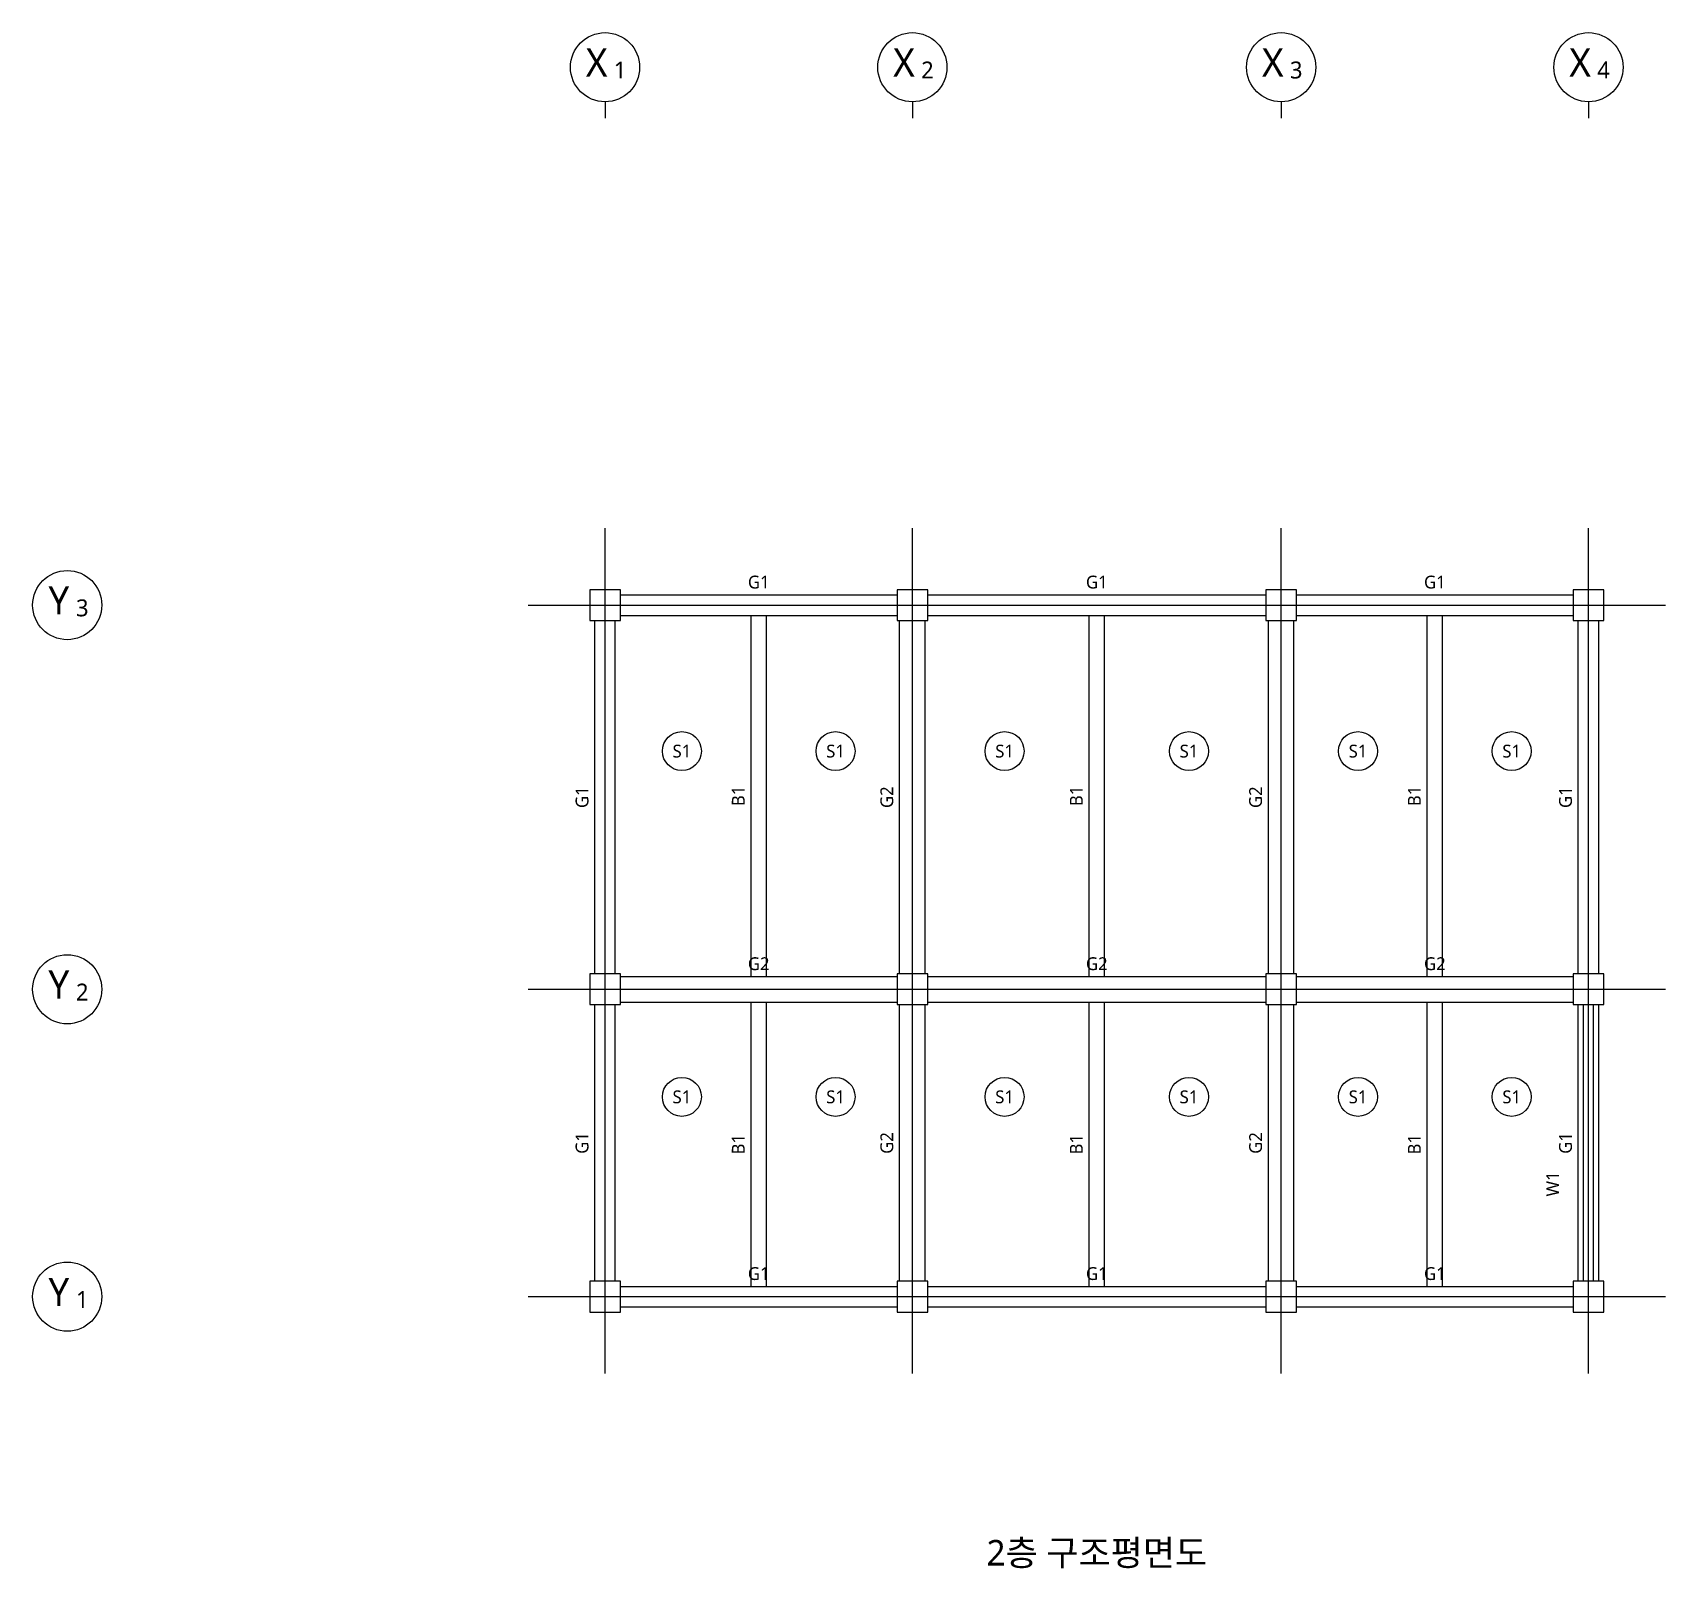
# Model space of a CAD drawing. Header units: millimetres. Extents: x -11175 to 201700, y -5303 to 124675.
# Drawn here: x -11175 to 20700, y 94696 to 124675 of the extents above; entities that cross this region are included whole.
import ezdxf
from ezdxf.enums import TextEntityAlignment as Align

# ---------------------------------------------------------------- set-up
doc = ezdxf.new("R2010")
doc.units = ezdxf.units.MM
for name, color, linetype in [('S-BEAM', 3, 'Continuous'), ('S-BEAM-TXT', 2, 'Continuous'), ('S-COLU', 7, 'Continuous'), ('S-GRID', 1, 'Continuous'), ('S-SLAB-TXT', 4, 'Continuous'), ('S-TITLE', 7, 'Continuous'), ('S-WALL', 5, 'Continuous')]:
    doc.layers.add(name, color=color, linetype=linetype)
doc.styles.add('KOR', font='malgun.ttf')

msp = doc.modelspace()

# ---------------------------------------------------------------- texts
at = {"layer": 'DIM', "style": 'KOR'}
for s, height, p in [('X', 550, (-164, 124092)), ('X', 550, (5836, 124092)), ('X', 550, (13036, 124092)), ('X', 550, (19036, 124092)), ('1', 330, (294, 123946)), ('2', 330, (6294, 123946)), ('3', 330, (13494, 123946)), ('4', 330, (19494, 123946)), ('Y', 550, (-10664, 113592)), ('3', 330, (-10206, 113446)), ('Y', 550, (-10664, 106092)), ('2', 330, (-10206, 105946)), ('Y', 550, (-10664, 100092)), ('1', 330, (-10206, 99946))]:
    msp.add_text(s, height=height, dxfattribs=at).set_placement(p, align=Align.MIDDLE_CENTER)
at = {"layer": 'S-BEAM-TXT', "style": 'KOR'}
for s, p in [('G1', (3000, 113950)), ('G1', (9600, 113950)), ('G1', (16200, 113950)), ('G2', (3000, 106500)), ('G2', (9600, 106500)), ('G2', (16200, 106500)), ('G1', (3000, 100450)), ('G1', (9600, 100450)), ('G1', (16200, 100450))]:
    msp.add_text(s, height=250, dxfattribs=at).set_placement(p, align=Align.MIDDLE_CENTER)
for s, p in [('G1', (-450, 109750)), ('B1', (2600, 109775)), ('G2', (5500, 109750)), ('B1', (9200, 109775)), ('G2', (12700, 109750)), ('B1', (15800, 109775)), ('G1', (18750, 109750)), ('G1', (-450, 103000)), ('B1', (2600, 102975)), ('G2', (5500, 103000)), ('B1', (9200, 102975)), ('G2', (12700, 103000)), ('B1', (15800, 102975)), ('G1', (18750, 103000))]:
    msp.add_text(s, height=250, rotation=90, dxfattribs=at).set_placement(p, align=Align.MIDDLE_CENTER)
at = {"layer": 'S-SLAB-TXT', "style": 'KOR'}
for p in [(1500, 110650), (4500, 110650), (7800, 110650), (11400, 110650), (14700, 110650), (17700, 110650), (1500, 103900), (4500, 103900), (7800, 103900), (11400, 103900), (14700, 103900), (17700, 103900)]:
    msp.add_text('S1', height=250, dxfattribs=at).set_placement(p, align=Align.MIDDLE_CENTER)
at = {"layer": 'S-TITLE', "style": 'KOR'}
msp.add_text('2층 구조평면도', height=500, dxfattribs=at).set_placement((9600, 95000), align=Align.MIDDLE_CENTER)
at = {"layer": 'S-WALL', "style": 'KOR'}
msp.add_text('W1', height=250, rotation=90, dxfattribs=at).set_placement((18500, 102200), align=Align.MIDDLE_CENTER)

# ---------------------------------------------------------------- linework, layer by layer
at = {"layer": 'DIM'}
for p, q in [((0, 123325), (0, 123004)), ((6000, 123325), (6000, 123004)), ((13200, 123325), (13200, 123004)), ((19200, 123325), (19200, 123004))]:
    msp.add_line(p, q, dxfattribs=at)
for centre in [(0, 124000), (6000, 124000), (13200, 124000), (19200, 124000), (-10500, 113500), (-10500, 106000), (-10500, 100000)]:
    msp.add_circle(centre, 675, dxfattribs=at)
at = {"layer": 'S-BEAM'}
for p, q in [((300, 113700), (5700, 113700)), ((6300, 113700), (12900, 113700)), ((13500, 113700), (18900, 113700)), ((-200, 106300), (-200, 113200)), ((200, 106300), (200, 113200)), ((300, 113300), (5700, 113300)), ((2850, 106250), (2850, 113300)), ((3150, 106250), (3150, 113300)), ((5750, 106300), (5750, 113200)), ((6250, 106300), (6250, 113200)), ((6300, 113300), (12900, 113300)), ((9450, 106250), (9450, 113300)), ((9750, 106250), (9750, 113300)), ((12950, 106300), (12950, 113200)), ((13450, 106300), (13450, 113200)), ((13500, 113300), (18900, 113300)), ((16050, 106250), (16050, 113300)), ((16350, 106250), (16350, 113300)), ((19000, 106300), (19000, 113200)), ((19400, 106300), (19400, 113200)), ((300, 106250), (5700, 106250)), ((6300, 106250), (12900, 106250)), ((13500, 106250), (18900, 106250)), ((-200, 100300), (-200, 105700)), ((200, 100300), (200, 105700)), ((300, 105750), (5700, 105750)), ((2850, 100200), (2850, 105750)), ((3150, 100200), (3150, 105750)), ((5750, 100300), (5750, 105700)), ((6250, 100300), (6250, 105700)), ((6300, 105750), (12900, 105750)), ((9450, 100200), (9450, 105750)), ((9750, 100200), (9750, 105750)), ((12950, 100300), (12950, 105700)), ((13450, 100300), (13450, 105700)), ((13500, 105750), (18900, 105750)), ((16050, 100200), (16050, 105750)), ((16350, 100200), (16350, 105750)), ((19000, 100300), (19000, 105700)), ((19400, 100300), (19400, 105700)), ((300, 100200), (5700, 100200)), ((6300, 100200), (12900, 100200)), ((13500, 100200), (18900, 100200)), ((300, 99800), (5700, 99800)), ((6300, 99800), (12900, 99800)), ((13500, 99800), (18900, 99800))]:
    msp.add_line(p, q, dxfattribs=at)
at = {"layer": 'S-COLU'}
for points in [[(-300, 113200), (300, 113200), (300, 113800), (-300, 113800)], [(5700, 113200), (6300, 113200), (6300, 113800), (5700, 113800)], [(12900, 113200), (13500, 113200), (13500, 113800), (12900, 113800)], [(18900, 113200), (19500, 113200), (19500, 113800), (18900, 113800)], [(-300, 105700), (300, 105700), (300, 106300), (-300, 106300)], [(5700, 105700), (6300, 105700), (6300, 106300), (5700, 106300)], [(12900, 105700), (13500, 105700), (13500, 106300), (12900, 106300)], [(18900, 105700), (19500, 105700), (19500, 106300), (18900, 106300)], [(-300, 99700), (300, 99700), (300, 100300), (-300, 100300)], [(5700, 99700), (6300, 99700), (6300, 100300), (5700, 100300)], [(12900, 99700), (13500, 99700), (13500, 100300), (12900, 100300)], [(18900, 99700), (19500, 99700), (19500, 100300), (18900, 100300)]]:
    msp.add_lwpolyline(points, close=True, dxfattribs=at)
at = {"layer": 'S-GRID'}
for p, q in [((0, 98500), (0, 115000)), ((6000, 98500), (6000, 115000)), ((13200, 98500), (13200, 115000)), ((19200, 98500), (19200, 115000)), ((-1500, 113500), (20700, 113500)), ((-1500, 106000), (20700, 106000)), ((-1500, 100000), (20700, 100000))]:
    msp.add_line(p, q, dxfattribs=at)
at = {"layer": 'S-SLAB-TXT'}
for centre in [(1500, 110650), (4500, 110650), (7800, 110650), (11400, 110650), (14700, 110650), (17700, 110650), (1500, 103900), (4500, 103900), (7800, 103900), (11400, 103900), (14700, 103900), (17700, 103900)]:
    msp.add_circle(centre, 380, dxfattribs=at)
at = {"layer": 'S-WALL'}
for p, q in [((19100, 100300), (19100, 105700)), ((19300, 100300), (19300, 105700))]:
    msp.add_line(p, q, dxfattribs=at)

msp.set_redraw_order([(e.dxf.handle, doc.entitydb.next_handle()) for e in msp.query("TEXT MTEXT ATTDEF DIMENSION ARC_DIMENSION")])  # texts and dimensions are drawn at this point

doc.saveas('drawing.dxf')
